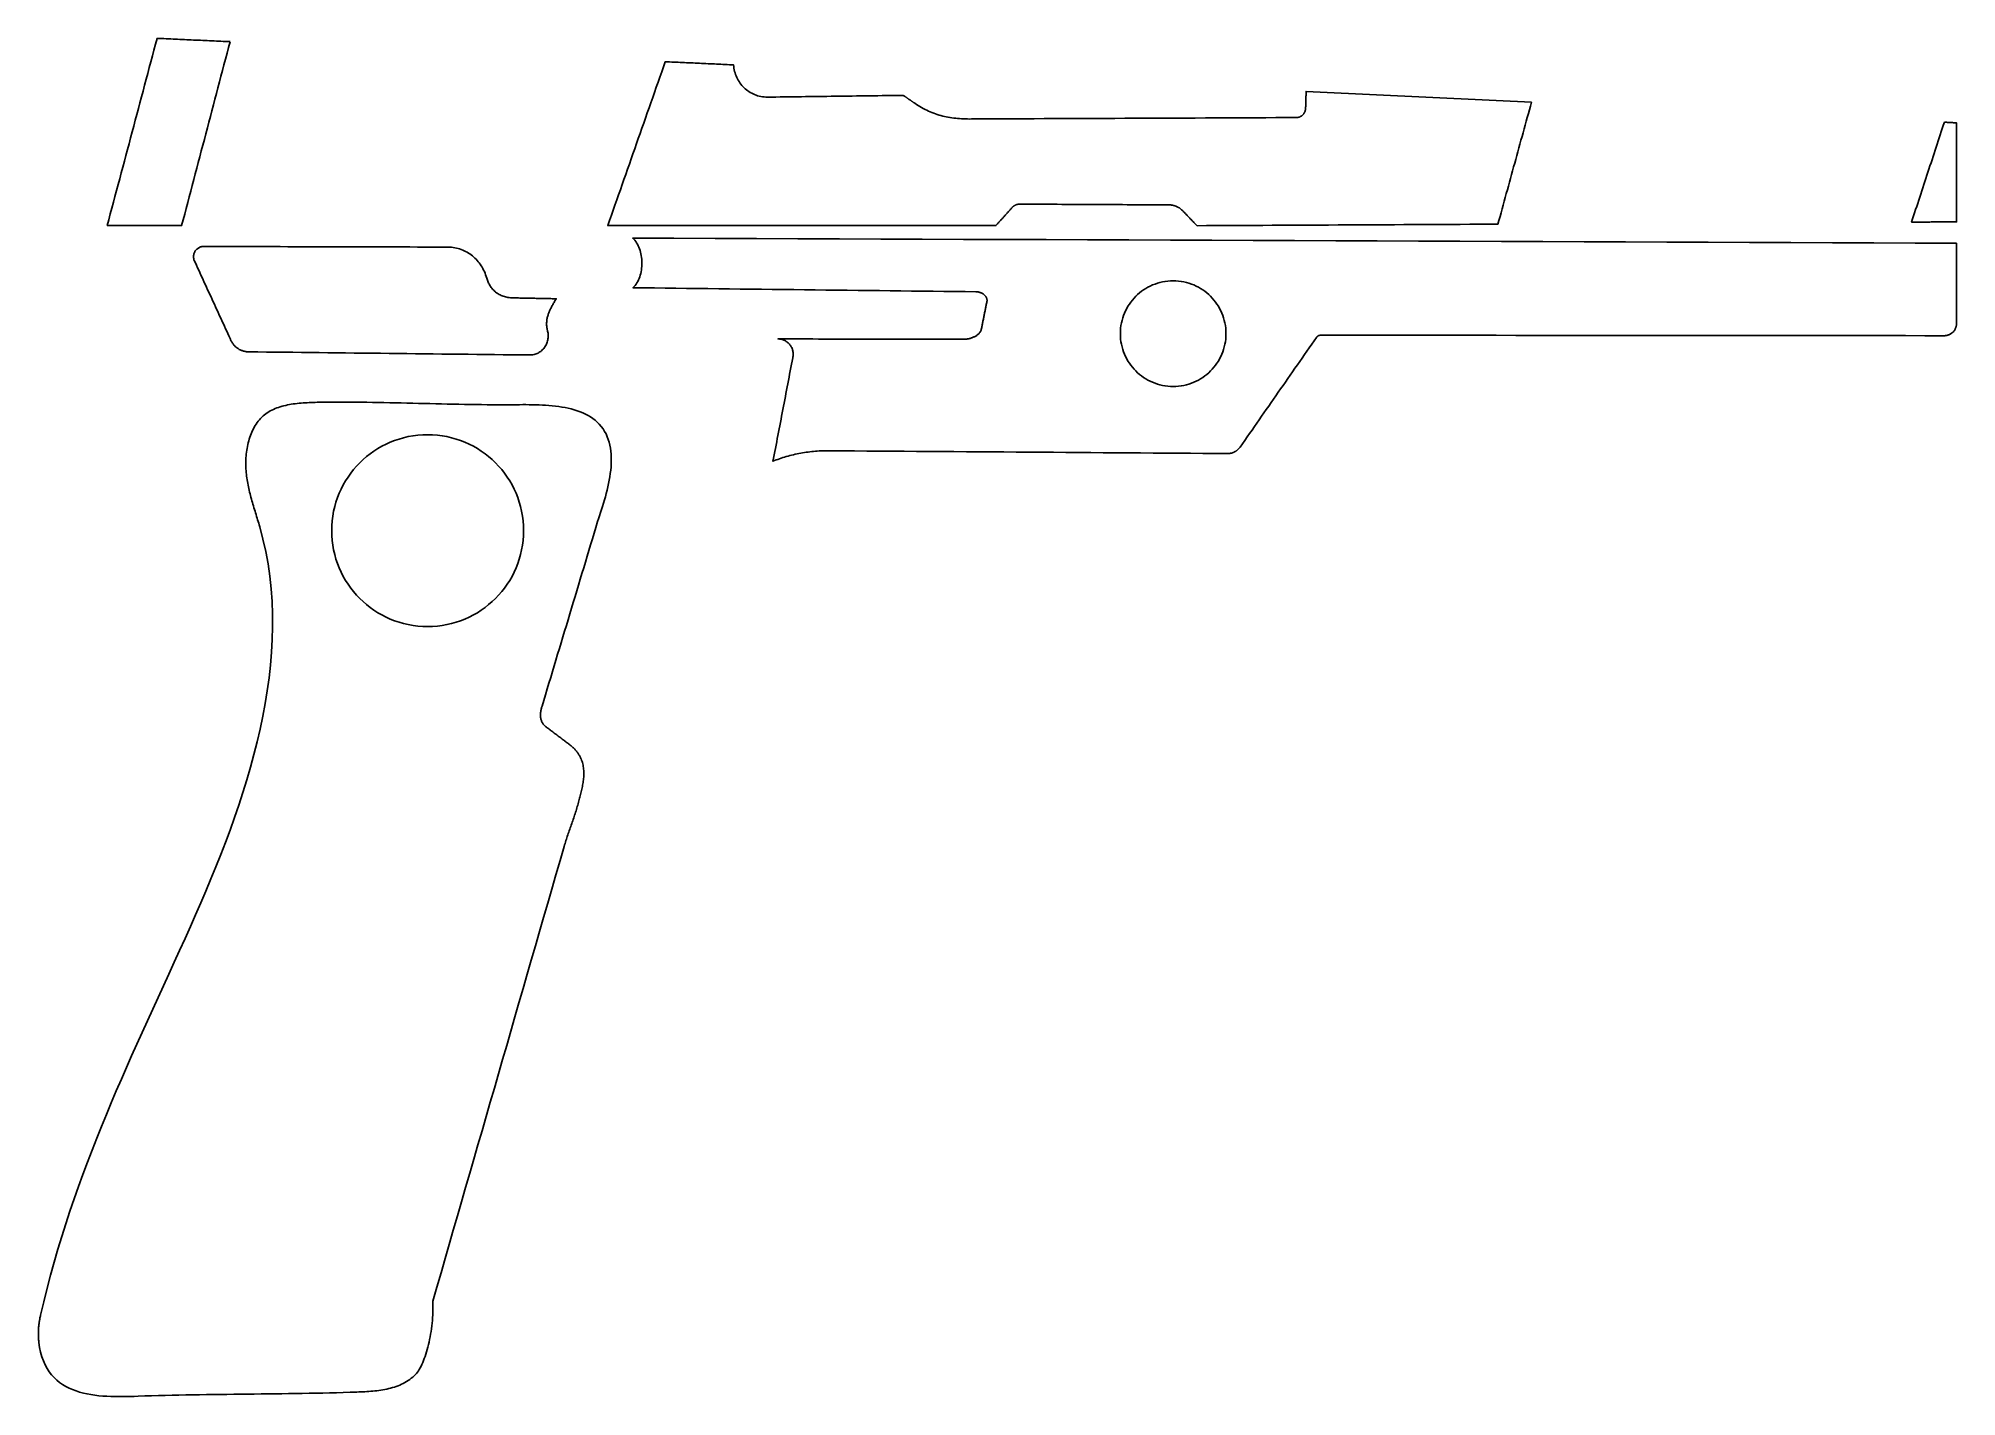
# Model space of a CAD drawing. Header units: metres. Extents: x 168 to 291, y -144 to -57.
import ezdxf

# ---------------------------------------------------------------- set-up
doc = ezdxf.new("R2010")
doc.units = ezdxf.units.M

msp = doc.modelspace()

# ---------------------------------------------------------------- linework, layer by layer
for points in [[(179.856638, -57.388252), (179.710334, -57.381648), (179.56403, -57.375044), (179.417726, -57.36844), (179.271422, -57.361836), (179.125118, -57.355232), (178.978814, -57.348628), (178.83251, -57.342024), (178.686206, -57.33542), (178.539902, -57.328816), (178.393598, -57.322212), (178.247294, -57.315608), (178.10099, -57.309004), (177.954686, -57.3024), (177.808382, -57.295796), (177.662078, -57.289192), (177.515774, -57.282588), (177.36947, -57.275984), (177.223166, -57.26938), (177.076862, -57.262776), (176.930558, -57.256172), (176.784254, -57.249568), (176.63795, -57.242964), (176.491646, -57.23636), (176.345342, -57.229756), (176.199038, -57.223152), (176.052734, -57.216548), (175.90643, -57.209944), (175.760126, -57.20334), (175.613822, -57.196736), (175.467518, -57.190132), (175.321214, -57.183528), (175.17491, -57.176924), (175.074834, -57.55259), (174.974758, -57.928256), (174.874682, -58.303922), (174.774606, -58.679588), (174.67453, -59.055254), (174.574454, -59.43092), (174.474378, -59.806586), (174.374302, -60.182252), (174.274226, -60.557918), (174.17415, -60.933584), (174.074074, -61.30925), (173.973998, -61.684916), (173.873922, -62.060582), (173.773846, -62.436248), (173.67377, -62.811914), (173.573694, -63.18758), (173.473618, -63.563246), (173.373542, -63.938912), (173.273466, -64.314578), (173.17339, -64.690244), (173.073314, -65.06591), (172.973238, -65.441576), (172.873162, -65.817242), (172.773086, -66.192908), (172.67301, -66.568574), (172.572934, -66.94424), (172.472858, -67.319906), (172.372782, -67.695572), (172.272706, -68.071238), (172.17263, -68.446904), (172.072554, -68.82257), (171.972478, -69.198236), (172.12183, -69.198236), (172.271182, -69.198236), (172.420534, -69.198236), (172.569886, -69.198236), (172.719238, -69.198236), (172.86859, -69.198236), (173.017942, -69.198236), (173.167294, -69.198236), (173.316646, -69.198236), (173.465998, -69.198236), (173.61535, -69.198236), (173.764702, -69.198236), (173.914054, -69.198236), (174.063406, -69.198236), (174.212758, -69.198236), (174.36211, -69.198236), (174.511462, -69.198236), (174.660814, -69.198236), (174.810166, -69.198236), (174.959518, -69.198236), (175.10887, -69.198236), (175.258222, -69.198236), (175.407574, -69.198236), (175.556926, -69.198236), (175.706278, -69.198236), (175.85563, -69.198236), (176.004982, -69.198236), (176.154334, -69.198236), (176.303686, -69.198236), (176.453038, -69.198236), (176.60239, -69.198236), (176.751742, -69.198236), (176.84877, -68.829428), (176.945798, -68.46062), (177.042826, -68.091812), (177.139854, -67.723004), (177.236882, -67.354196), (177.33391, -66.985388), (177.430938, -66.61658), (177.527966, -66.247772), (177.624994, -65.878964), (177.722022, -65.510156), (177.81905, -65.141348), (177.916078, -64.77254), (178.013106, -64.403732), (178.110134, -64.034924), (178.207162, -63.666116), (178.30419, -63.297308), (178.401218, -62.9285), (178.498246, -62.559692), (178.595274, -62.190884), (178.692302, -61.822076), (178.78933, -61.453268), (178.886358, -61.08446), (178.983386, -60.715652), (179.080414, -60.346844), (179.177442, -59.978036), (179.27447, -59.609228), (179.371498, -59.24042), (179.468526, -58.871612), (179.565554, -58.502804), (179.662582, -58.133996), (179.75961, -57.765188), (179.856638, -57.39638)], [(263.375902, -61.2775), (262.924036, -61.255656), (262.47217, -61.233812), (262.020304, -61.211968), (261.568438, -61.190124), (261.116572, -61.16828), (260.664706, -61.146436), (260.21284, -61.124592), (259.760974, -61.102748), (259.309108, -61.080904), (258.857242, -61.05906), (258.405376, -61.037216), (257.95351, -61.015372), (257.501644, -60.993528), (257.049778, -60.971684), (256.597912, -60.94984), (256.146046, -60.927996), (255.69418, -60.906152), (255.242314, -60.884308), (254.790448, -60.862464), (254.338582, -60.84062), (253.886716, -60.818776), (253.43485, -60.796932), (252.982984, -60.775088), (252.531118, -60.753244), (252.079252, -60.7314), (251.627386, -60.709556), (251.17552, -60.687712), (250.723654, -60.665868), (250.271788, -60.644024), (249.819922, -60.62218), (249.368056, -60.600336), (248.91619, -60.578492), (248.915174, -60.61202), (248.914158, -60.645548), (248.913142, -60.679076), (248.912126, -60.712604), (248.91111, -60.746132), (248.910094, -60.77966), (248.909078, -60.813188), (248.908062, -60.846716), (248.907046, -60.880244), (248.90603, -60.913772), (248.905014, -60.9473), (248.903998, -60.980828), (248.902982, -61.014356), (248.901966, -61.047884), (248.90095, -61.081412), (248.899934, -61.11494), (248.898918, -61.148468), (248.897902, -61.181996), (248.896886, -61.215524), (248.89587, -61.249052), (248.894854, -61.28258), (248.893838, -61.316108), (248.892822, -61.349636), (248.891806, -61.383164), (248.89079, -61.416692), (248.889774, -61.45022), (248.888758, -61.483748), (248.887742, -61.517276), (248.886726, -61.550804), (248.88571, -61.584332), (248.884694, -61.61786), (248.883678, -61.651388), (248.882916, -61.682884), (248.88063, -61.713872), (248.87682, -61.744352), (248.871486, -61.774578), (248.864628, -61.804042), (248.8565, -61.832998), (248.846848, -61.861446), (248.835926, -61.889132), (248.823734, -61.91631), (248.810272, -61.942726), (248.79554, -61.96838), (248.779538, -61.993272), (248.76252, -62.017148), (248.744486, -62.040262), (248.725182, -62.06236), (248.704862, -62.083696), (248.683526, -62.104016), (248.661428, -62.12332), (248.638314, -62.141354), (248.614438, -62.158372), (248.589546, -62.174374), (248.563892, -62.189106), (248.537476, -62.202568), (248.510298, -62.21476), (248.482612, -62.225682), (248.454164, -62.235334), (248.425208, -62.243462), (248.395744, -62.25032), (248.365518, -62.255654), (248.335038, -62.259464), (248.30405, -62.26175), (248.272554, -62.262512), (247.62587, -62.265306), (246.979186, -62.2681), (246.332502, -62.270894), (245.685818, -62.273688), (245.039134, -62.276482), (244.39245, -62.279276), (243.745766, -62.28207), (243.099082, -62.284864), (242.452398, -62.287658), (241.805714, -62.290452), (241.15903, -62.293246), (240.512346, -62.29604), (239.865662, -62.298834), (239.218978, -62.301628), (238.572294, -62.304422), (237.92561, -62.307216), (237.278926, -62.31001), (236.632242, -62.312804), (235.985558, -62.315598), (235.338874, -62.318392), (234.69219, -62.321186), (234.045506, -62.32398), (233.398822, -62.326774), (232.752138, -62.329568), (232.105454, -62.332362), (231.45877, -62.335156), (230.812086, -62.33795), (230.165402, -62.340744), (229.518718, -62.343538), (228.872034, -62.346332), (228.22535, -62.349126), (227.578666, -62.35192), (227.445062, -62.353952), (227.312982, -62.35446), (227.182426, -62.353444), (227.05314, -62.35065), (226.925124, -62.346078), (226.798378, -62.339728), (226.672902, -62.3316), (226.548696, -62.32144), (226.425506, -62.309248), (226.303332, -62.295024), (226.182174, -62.278768), (226.062032, -62.260226), (225.942906, -62.239652), (225.824542, -62.216792), (225.707194, -62.191392), (225.590608, -62.163706), (225.474784, -62.13348), (225.359722, -62.100714), (225.245168, -62.065408), (225.131122, -62.027308), (225.017838, -61.986668), (224.905062, -61.943234), (224.79254, -61.896752), (224.680526, -61.847476), (224.568766, -61.795152), (224.457514, -61.73978), (224.346516, -61.68136), (224.235772, -61.619892), (224.125028, -61.555122), (224.014538, -61.48705), (223.904048, -61.415676), (223.793558, -61.341), (223.770698, -61.325252), (223.747838, -61.309504), (223.724978, -61.293756), (223.702118, -61.278008), (223.679258, -61.26226), (223.656398, -61.246512), (223.633538, -61.230764), (223.610678, -61.215016), (223.587818, -61.199268), (223.564958, -61.18352), (223.542098, -61.167772), (223.519238, -61.152024), (223.496378, -61.136276), (223.473518, -61.120528), (223.450658, -61.10478), (223.427798, -61.089032), (223.404938, -61.073284), (223.382078, -61.057536), (223.359218, -61.041788), (223.336358, -61.02604), (223.313498, -61.010292), (223.290638, -60.994544), (223.267778, -60.978796), (223.244918, -60.963048), (223.222058, -60.9473), (223.199198, -60.931552), (223.176338, -60.915804), (223.153478, -60.900056), (223.130618, -60.884308), (223.107758, -60.86856), (223.084898, -60.852812), (223.062038, -60.837064), (222.789496, -60.84062), (222.516954, -60.844176), (222.244412, -60.847732), (221.97187, -60.851288), (221.699328, -60.854844), (221.426786, -60.8584), (221.154244, -60.861956), (220.881702, -60.865512), (220.60916, -60.869068), (220.336618, -60.872624), (220.064076, -60.87618), (219.791534, -60.879736), (219.518992, -60.883292), (219.24645, -60.886848), (218.973908, -60.890404), (218.701366, -60.89396), (218.428824, -60.897516), (218.156282, -60.901072), (217.88374, -60.904628), (217.611198, -60.908184), (217.338656, -60.91174), (217.066114, -60.915296), (216.793572, -60.918852), (216.52103, -60.922408), (216.248488, -60.925964), (215.975946, -60.92952), (215.703404, -60.933076), (215.430862, -60.936632), (215.15832, -60.940188), (214.885778, -60.943744), (214.613236, -60.9473), (214.340694, -60.950856), (214.23249, -60.948062), (214.12581, -60.940188), (214.020654, -60.92698), (213.917022, -60.908946), (213.815168, -60.885832), (213.715092, -60.858146), (213.617048, -60.825634), (213.521036, -60.78855), (213.42731, -60.747148), (213.33587, -60.701428), (213.24697, -60.651644), (213.16061, -60.597796), (213.077044, -60.540138), (212.996272, -60.47867), (212.918548, -60.413646), (212.843872, -60.345066), (212.772498, -60.273184), (212.704426, -60.198), (212.63991, -60.119768), (212.57895, -60.038742), (212.5218, -59.954668), (212.46846, -59.868054), (212.419184, -59.778646), (212.373972, -59.686952), (212.333078, -59.592718), (212.296502, -59.496452), (212.264498, -59.398154), (212.237066, -59.297824), (212.21446, -59.195716), (212.19668, -59.09183), (212.18398, -58.98642), (212.176614, -58.879486), (212.039454, -58.873136), (211.902294, -58.866786), (211.765134, -58.860436), (211.627974, -58.854086), (211.490814, -58.847736), (211.353654, -58.841386), (211.216494, -58.835036), (211.079334, -58.828686), (210.942174, -58.822336), (210.805014, -58.815986), (210.667854, -58.809636), (210.530694, -58.803286), (210.393534, -58.796936), (210.256374, -58.790586), (210.119214, -58.784236), (209.982054, -58.777886), (209.844894, -58.771536), (209.707734, -58.765186), (209.570574, -58.758836), (209.433414, -58.752486), (209.296254, -58.746136), (209.159094, -58.739786), (209.021934, -58.733436), (208.884774, -58.727086), (208.747614, -58.720736), (208.610454, -58.714386), (208.473294, -58.708036), (208.336134, -58.701686), (208.198974, -58.695336), (208.061814, -58.688986), (207.924654, -58.682636), (207.787494, -58.676286), (207.672178, -59.004962), (207.556862, -59.333638), (207.441546, -59.662314), (207.32623, -59.99099), (207.211168, -60.319666), (207.095852, -60.648342), (206.980536, -60.977018), (206.86522, -61.305694), (206.749904, -61.63437), (206.634842, -61.963046), (206.519526, -62.291722), (206.40421, -62.620398), (206.288894, -62.949074), (206.173578, -63.27775), (206.058516, -63.606426), (205.9432, -63.935102), (205.827884, -64.263778), (205.712568, -64.592454), (205.597252, -64.92113), (205.48219, -65.249806), (205.366874, -65.578482), (205.251558, -65.907158), (205.136242, -66.235834), (205.020926, -66.56451), (204.905864, -66.893186), (204.790548, -67.221862), (204.675232, -67.550538), (204.559916, -67.879214), (204.4446, -68.20789), (204.329284, -68.536566), (204.214222, -68.865242), (204.098906, -69.193918), (204.877416, -69.193918), (205.655926, -69.193918), (206.434436, -69.193918), (207.212946, -69.193918), (207.991456, -69.193918), (208.769966, -69.193918), (209.548476, -69.193918), (210.326986, -69.193918), (211.105496, -69.193918), (211.884006, -69.193918), (212.662516, -69.193918), (213.441026, -69.193918), (214.219536, -69.193918), (214.998046, -69.193918), (215.776556, -69.193918), (216.555066, -69.193918), (217.333576, -69.193918), (218.112086, -69.193918), (218.890596, -69.193918), (219.669106, -69.193918), (220.447616, -69.193918), (221.226126, -69.193918), (222.004636, -69.193918), (222.783146, -69.193918), (223.561656, -69.193918), (224.340166, -69.193918), (225.118676, -69.193918), (225.897186, -69.193918), (226.675696, -69.193918), (227.454206, -69.193918), (228.232716, -69.193918), (229.011226, -69.193918), (229.043484, -69.15785), (229.075742, -69.121782), (229.108, -69.085714), (229.140258, -69.049646), (229.172516, -69.013578), (229.204774, -68.97751), (229.237032, -68.941442), (229.26929, -68.905374), (229.301548, -68.869306), (229.333806, -68.833238), (229.366064, -68.79717), (229.398322, -68.761102), (229.43058, -68.725034), (229.462838, -68.688966), (229.495096, -68.652898), (229.527354, -68.61683), (229.559612, -68.580762), (229.59187, -68.544694), (229.624128, -68.508626), (229.656386, -68.472558), (229.688644, -68.43649), (229.720902, -68.400422), (229.75316, -68.364354), (229.785418, -68.328286), (229.817676, -68.292218), (229.849934, -68.25615), (229.882192, -68.220082), (229.91445, -68.184014), (229.946708, -68.147946), (229.978966, -68.111878), (230.011224, -68.07581), (230.043482, -68.039742), (230.05542, -68.026788), (230.067612, -68.014088), (230.080312, -68.001642), (230.093266, -67.989704), (230.106474, -67.97802), (230.119936, -67.966844), (230.133652, -67.955922), (230.147622, -67.945508), (230.161846, -67.935348), (230.176324, -67.925696), (230.191056, -67.916298), (230.206042, -67.907408), (230.221282, -67.899026), (230.236522, -67.890898), (230.252016, -67.883278), (230.267764, -67.875912), (230.283766, -67.869054), (230.299768, -67.862704), (230.316024, -67.856608), (230.332534, -67.85102), (230.349044, -67.84594), (230.365808, -67.841114), (230.382572, -67.836796), (230.39959, -67.832986), (230.416608, -67.829684), (230.43388, -67.826636), (230.451152, -67.824096), (230.468678, -67.822064), (230.486204, -67.82054), (230.50373, -67.819524), (230.52151, -67.819016), (230.53929, -67.818762), (230.838502, -67.820286), (231.137714, -67.82181), (231.436926, -67.823334), (231.736138, -67.824858), (232.03535, -67.826382), (232.334562, -67.827906), (232.633774, -67.82943), (232.932986, -67.830954), (233.232198, -67.832478), (233.53141, -67.834002), (233.830622, -67.835526), (234.129834, -67.83705), (234.429046, -67.838574), (234.728258, -67.840098), (235.02747, -67.841622), (235.326682, -67.843146), (235.625894, -67.84467), (235.925106, -67.846194), (236.224318, -67.847718), (236.52353, -67.849242), (236.822742, -67.850766), (237.121954, -67.85229), (237.421166, -67.853814), (237.720378, -67.855338), (238.01959, -67.856862), (238.318802, -67.858386), (238.618014, -67.85991), (238.917226, -67.861434), (239.216438, -67.862958), (239.51565, -67.864482), (239.814862, -67.866006), (240.114074, -67.86753), (240.145316, -67.868038), (240.176304, -67.869308), (240.207292, -67.87134), (240.238026, -67.874134), (240.26876, -67.87769), (240.29924, -67.882008), (240.329466, -67.887088), (240.359692, -67.89293), (240.389664, -67.899534), (240.419382, -67.9069), (240.448846, -67.915028), (240.478056, -67.923918), (240.507012, -67.93357), (240.535714, -67.94373), (240.564162, -67.954652), (240.592356, -67.966336), (240.620296, -67.978782), (240.647982, -67.991736), (240.67516, -68.005452), (240.702084, -68.01993), (240.728754, -68.034916), (240.754916, -68.050664), (240.780824, -68.067174), (240.806224, -68.084192), (240.83137, -68.101972), (240.856008, -68.12026), (240.880138, -68.13931), (240.904014, -68.158868), (240.927382, -68.179188), (240.950242, -68.200016), (240.972594, -68.221606), (240.994438, -68.243704), (241.02314, -68.273676), (241.051842, -68.303648), (241.080544, -68.33362), (241.109246, -68.363338), (241.137948, -68.39331), (241.16665, -68.423282), (241.195352, -68.453254), (241.224054, -68.483226), (241.252756, -68.513198), (241.281458, -68.542916), (241.31016, -68.572888), (241.338862, -68.60286), (241.367564, -68.632832), (241.396266, -68.662804), (241.424968, -68.692776), (241.45367, -68.722494), (241.482372, -68.752466), (241.511074, -68.782438), (241.539776, -68.81241), (241.568478, -68.842382), (241.59718, -68.872354), (241.625882, -68.902072), (241.654584, -68.932044), (241.683286, -68.962016), (241.711988, -68.991988), (241.74069, -69.02196), (241.769392, -69.051932), (241.798094, -69.08165), (241.826796, -69.111622), (241.855498, -69.141594), (241.8842, -69.171566), (241.912902, -69.201538), (242.516406, -69.19849), (243.11991, -69.195442), (243.723414, -69.192394), (244.326918, -69.189346), (244.930422, -69.186298), (245.533926, -69.18325), (246.13743, -69.180202), (246.740934, -69.177154), (247.344438, -69.174106), (247.947942, -69.171058), (248.551446, -69.16801), (249.15495, -69.164962), (249.758454, -69.161914), (250.361958, -69.158866), (250.965462, -69.155818), (251.568966, -69.15277), (252.17247, -69.149722), (252.775974, -69.146674), (253.379478, -69.143626), (253.982982, -69.140578), (254.586486, -69.13753), (255.18999, -69.134482), (255.793494, -69.131434), (256.396998, -69.128386), (257.000502, -69.125338), (257.604006, -69.12229), (258.20751, -69.119242), (258.811014, -69.116194), (259.414518, -69.113146), (260.018022, -69.110098), (260.621526, -69.10705), (261.22503, -69.104002), (261.29234, -68.8594), (261.35965, -68.614798), (261.42696, -68.370196), (261.49427, -68.125594), (261.56158, -67.880992), (261.62889, -67.63639), (261.6962, -67.391788), (261.76351, -67.147186), (261.83082, -66.902584), (261.89813, -66.657982), (261.96544, -66.41338), (262.03275, -66.168778), (262.10006, -65.924176), (262.16737, -65.679574), (262.23468, -65.434972), (262.30199, -65.19037), (262.3693, -64.945768), (262.43661, -64.701166), (262.50392, -64.456564), (262.57123, -64.211962), (262.63854, -63.96736), (262.70585, -63.722758), (262.77316, -63.478156), (262.84047, -63.233554), (262.90778, -62.988952), (262.97509, -62.74435), (263.0424, -62.499748), (263.10971, -62.255146), (263.17702, -62.010544), (263.24433, -61.765942), (263.31164, -61.52134), (263.37895, -61.276738)], [(289.875214, -62.5602), (289.809428, -62.760606), (289.743642, -62.961012), (289.677856, -63.161418), (289.61207, -63.361824), (289.546284, -63.56223), (289.480498, -63.762636), (289.414712, -63.963042), (289.348926, -64.163448), (289.28314, -64.363854), (289.217354, -64.56426), (289.151568, -64.764666), (289.085782, -64.965072), (289.019996, -65.165478), (288.95421, -65.365884), (288.888424, -65.56629), (288.822638, -65.766696), (288.756852, -65.967102), (288.691066, -66.167508), (288.62528, -66.367914), (288.559494, -66.56832), (288.493708, -66.768726), (288.427922, -66.969132), (288.362136, -67.169538), (288.29635, -67.369944), (288.230564, -67.57035), (288.164778, -67.770756), (288.098992, -67.971162), (288.033206, -68.171568), (287.96742, -68.371974), (287.901634, -68.57238), (287.835848, -68.772786), (287.770062, -68.973192), (287.860486, -68.972684), (287.95091, -68.972176), (288.041334, -68.971668), (288.131758, -68.97116), (288.222182, -68.970652), (288.312606, -68.970144), (288.40303, -68.969636), (288.493454, -68.969128), (288.583878, -68.96862), (288.674302, -68.968112), (288.764726, -68.967604), (288.85515, -68.967096), (288.945574, -68.966588), (289.035998, -68.96608), (289.126422, -68.965572), (289.216846, -68.965064), (289.30727, -68.964556), (289.397694, -68.964048), (289.488118, -68.96354), (289.578542, -68.963032), (289.668966, -68.962524), (289.75939, -68.962016), (289.849814, -68.961508), (289.940238, -68.961), (290.030662, -68.960492), (290.121086, -68.959984), (290.21151, -68.959476), (290.301934, -68.958968), (290.392358, -68.95846), (290.482782, -68.957952), (290.573206, -68.957444), (290.66363, -68.956936), (290.66363, -68.758308), (290.66363, -68.55968), (290.66363, -68.361052), (290.66363, -68.162424), (290.66363, -67.963796), (290.66363, -67.765168), (290.66363, -67.56654), (290.66363, -67.367912), (290.66363, -67.169284), (290.66363, -66.970656), (290.66363, -66.772028), (290.66363, -66.5734), (290.66363, -66.374772), (290.66363, -66.176144), (290.66363, -65.977516), (290.66363, -65.778888), (290.66363, -65.58026), (290.66363, -65.381632), (290.66363, -65.183004), (290.66363, -64.984376), (290.66363, -64.785748), (290.66363, -64.58712), (290.66363, -64.388492), (290.66363, -64.189864), (290.66363, -63.991236), (290.66363, -63.792608), (290.66363, -63.59398), (290.66363, -63.395352), (290.66363, -63.196724), (290.66363, -62.998096), (290.66363, -62.799468), (290.66363, -62.60084), (290.638992, -62.59957), (290.614608, -62.5983), (290.58997, -62.59703), (290.565586, -62.59576), (290.540948, -62.59449), (290.516564, -62.59322), (290.491926, -62.59195), (290.467288, -62.59068), (290.442904, -62.58941), (290.418266, -62.58814), (290.393882, -62.58687), (290.369244, -62.5856), (290.344606, -62.58433), (290.320222, -62.58306), (290.295584, -62.58179), (290.2712, -62.58052), (290.246562, -62.57925), (290.221924, -62.57798), (290.19754, -62.57671), (290.172902, -62.57544), (290.148518, -62.57417), (290.12388, -62.5729), (290.099242, -62.57163), (290.074858, -62.57036), (290.05022, -62.56909), (290.025836, -62.56782), (290.001198, -62.56655), (289.97656, -62.56528), (289.952176, -62.56401), (289.927538, -62.56274), (289.903154, -62.56147), (289.878516, -62.5602)], [(205.689708, -69.992748), (205.761844, -70.061836), (205.829408, -70.136766), (205.892146, -70.21703), (205.950312, -70.302628), (206.003906, -70.392798), (206.052928, -70.487286), (206.097378, -70.585838), (206.137256, -70.687946), (206.172562, -70.793102), (206.203296, -70.901052), (206.229458, -71.011542), (206.251048, -71.12381), (206.268066, -71.237856), (206.280512, -71.352918), (206.288132, -71.468996), (206.29118, -71.585328), (206.289656, -71.70166), (206.28356, -71.817738), (206.272892, -71.933054), (206.257652, -72.047354), (206.23784, -72.16013), (206.213456, -72.270874), (206.184246, -72.379332), (206.150464, -72.484996), (206.11211, -72.587612), (206.069184, -72.686672), (206.021686, -72.781922), (205.969616, -72.872854), (205.912974, -72.959214), (205.851506, -73.040494), (205.785466, -73.116186), (205.714854, -73.186036), (206.402686, -73.194164), (207.090518, -73.202292), (207.77835, -73.21042), (208.466182, -73.218548), (209.154014, -73.226676), (209.841846, -73.234804), (210.529678, -73.242932), (211.21751, -73.25106), (211.905342, -73.259188), (212.593174, -73.267316), (213.281006, -73.275444), (213.968838, -73.283572), (214.65667, -73.2917), (215.344502, -73.299828), (216.032334, -73.307956), (216.720166, -73.316084), (217.407998, -73.324212), (218.09583, -73.33234), (218.783662, -73.340468), (219.471494, -73.348596), (220.159326, -73.356724), (220.847158, -73.364852), (221.53499, -73.37298), (222.222822, -73.381108), (222.910654, -73.389236), (223.598486, -73.397364), (224.286318, -73.405492), (224.97415, -73.41362), (225.661982, -73.421748), (226.349814, -73.429876), (227.037646, -73.438004), (227.725478, -73.446132), (227.762054, -73.446894), (227.798122, -73.44918), (227.833682, -73.452736), (227.868734, -73.457816), (227.903278, -73.464166), (227.93706, -73.47204), (227.970334, -73.481184), (228.002846, -73.491598), (228.034596, -73.503028), (228.06533, -73.515728), (228.095302, -73.529698), (228.124258, -73.544684), (228.152198, -73.560686), (228.179122, -73.577704), (228.20503, -73.595738), (228.229922, -73.614788), (228.253544, -73.634854), (228.27615, -73.655682), (228.297486, -73.677272), (228.317552, -73.699878), (228.336094, -73.723246), (228.353366, -73.747376), (228.369114, -73.772014), (228.383592, -73.797414), (228.396546, -73.823576), (228.407722, -73.850246), (228.417374, -73.877424), (228.425502, -73.90511), (228.431852, -73.933304), (228.436424, -73.962006), (228.439218, -73.990962), (228.440234, -74.020426), (228.428296, -74.079862), (228.416358, -74.139298), (228.40442, -74.198734), (228.392482, -74.25817), (228.380544, -74.317606), (228.368606, -74.377042), (228.356668, -74.436478), (228.34473, -74.495914), (228.332792, -74.55535), (228.320854, -74.614786), (228.308916, -74.674222), (228.296978, -74.733658), (228.28504, -74.793094), (228.273102, -74.85253), (228.261164, -74.911966), (228.249226, -74.971402), (228.237288, -75.030838), (228.22535, -75.090274), (228.213412, -75.14971), (228.201474, -75.209146), (228.189536, -75.268582), (228.177598, -75.328018), (228.16566, -75.387454), (228.153722, -75.44689), (228.141784, -75.506326), (228.129846, -75.565762), (228.117908, -75.625198), (228.10597, -75.684634), (228.094032, -75.74407), (228.082094, -75.803506), (228.070156, -75.862942), (228.058218, -75.922378), (228.043486, -75.956414), (228.026214, -75.989434), (228.006656, -76.021438), (227.985066, -76.052426), (227.96119, -76.082652), (227.935536, -76.111862), (227.90785, -76.140056), (227.878386, -76.167234), (227.847398, -76.193396), (227.814886, -76.218542), (227.781104, -76.242672), (227.745798, -76.265786), (227.709476, -76.287884), (227.672138, -76.308966), (227.633784, -76.328778), (227.594668, -76.347574), (227.55479, -76.365354), (227.51415, -76.382118), (227.473002, -76.397612), (227.4316, -76.41209), (227.389944, -76.425552), (227.348034, -76.437744), (227.306124, -76.44892), (227.264214, -76.458826), (227.222558, -76.467716), (227.181156, -76.475336), (227.140008, -76.48194), (227.099368, -76.487274), (227.05949, -76.491338), (227.020374, -76.494386), (226.98202, -76.496164), (226.944682, -76.496672), (226.57181, -76.49591), (226.198938, -76.495148), (225.826066, -76.494386), (225.453194, -76.493624), (225.080322, -76.492862), (224.70745, -76.4921), (224.334578, -76.491338), (223.961706, -76.490576), (223.588834, -76.489814), (223.215962, -76.489052), (222.84309, -76.48829), (222.470218, -76.487528), (222.097346, -76.486766), (221.724474, -76.486004), (221.351602, -76.485242), (220.97873, -76.48448), (220.605858, -76.483718), (220.232986, -76.482956), (219.860114, -76.482194), (219.487242, -76.481432), (219.11437, -76.48067), (218.741498, -76.479908), (218.368626, -76.479146), (217.995754, -76.478384), (217.622882, -76.477622), (217.25001, -76.47686), (216.877138, -76.476098), (216.504266, -76.475336), (216.131394, -76.474574), (215.758522, -76.473812), (215.38565, -76.47305), (215.012778, -76.472288), (215.07196, -76.473812), (215.130126, -76.478638), (215.187276, -76.486766), (215.243156, -76.498196), (215.297766, -76.512674), (215.350852, -76.5302), (215.402414, -76.55052), (215.452452, -76.573634), (215.500966, -76.599542), (215.547702, -76.62799), (215.59266, -76.658724), (215.635586, -76.691998), (215.676734, -76.727558), (215.715596, -76.76515), (215.752426, -76.804774), (215.78697, -76.84643), (215.819228, -76.889864), (215.8492, -76.934822), (215.876632, -76.981558), (215.901524, -77.029818), (215.923622, -77.079348), (215.94318, -77.130148), (215.959944, -77.182218), (215.97366, -77.235304), (215.984328, -77.289406), (215.991948, -77.344524), (215.99652, -77.400404), (215.99779, -77.456792), (215.995758, -77.513688), (215.990424, -77.571092), (215.981534, -77.62875), (215.969088, -77.686662), (215.929464, -77.89418), (215.88984, -78.101698), (215.850216, -78.309216), (215.810592, -78.516734), (215.770968, -78.724252), (215.731344, -78.93177), (215.69172, -79.139288), (215.652096, -79.346806), (215.612472, -79.554324), (215.572848, -79.761842), (215.533224, -79.96936), (215.4936, -80.176878), (215.453976, -80.384396), (215.414352, -80.591914), (215.374728, -80.799432), (215.335104, -81.00695), (215.29548, -81.214468), (215.255856, -81.421986), (215.216232, -81.629504), (215.176608, -81.837022), (215.136984, -82.04454), (215.09736, -82.252058), (215.057736, -82.459576), (215.018112, -82.667094), (214.978488, -82.874612), (214.938864, -83.08213), (214.89924, -83.289648), (214.859616, -83.497166), (214.819992, -83.704684), (214.780368, -83.912202), (214.740744, -84.11972), (214.70112, -84.327238), (214.801704, -84.284058), (214.904066, -84.242402), (215.008206, -84.202016), (215.114124, -84.163154), (215.221566, -84.125562), (215.330532, -84.089494), (215.441022, -84.054696), (215.552782, -84.021422), (215.665558, -83.989418), (215.77935, -83.958938), (215.894158, -83.929982), (216.009728, -83.902296), (216.12606, -83.876134), (216.2429, -83.851242), (216.360248, -83.827874), (216.478104, -83.80603), (216.596214, -83.785456), (216.714578, -83.766406), (216.832942, -83.74888), (216.951306, -83.732624), (217.069416, -83.717892), (217.187272, -83.704684), (217.304874, -83.692746), (217.421968, -83.682332), (217.538554, -83.673442), (217.654378, -83.665822), (217.76944, -83.659726), (217.883486, -83.655154), (217.996516, -83.652106), (218.10853, -83.650328), (218.219274, -83.650074), (218.328748, -83.651344), (219.127324, -83.656932), (219.9259, -83.66252), (220.724476, -83.668108), (221.523052, -83.673696), (222.321628, -83.679284), (223.120204, -83.684872), (223.91878, -83.69046), (224.717356, -83.696048), (225.515932, -83.701636), (226.314508, -83.707224), (227.113084, -83.712812), (227.91166, -83.7184), (228.710236, -83.723988), (229.508812, -83.729576), (230.307388, -83.735164), (231.105964, -83.740752), (231.90454, -83.74634), (232.703116, -83.751928), (233.501692, -83.757516), (234.300268, -83.763104), (235.098844, -83.768692), (235.89742, -83.77428), (236.695996, -83.779868), (237.494572, -83.785456), (238.293148, -83.791044), (239.091724, -83.796632), (239.8903, -83.80222), (240.688876, -83.807808), (241.487452, -83.813396), (242.286028, -83.818984), (243.084604, -83.824572), (243.88318, -83.83016), (243.912644, -83.829652), (243.941854, -83.828382), (243.971064, -83.826096), (244.00002, -83.823048), (244.028976, -83.819238), (244.057678, -83.814412), (244.086126, -83.808824), (244.11432, -83.802474), (244.14226, -83.795362), (244.169946, -83.787234), (244.197378, -83.778344), (244.224556, -83.768692), (244.251226, -83.758278), (244.277642, -83.747102), (244.303804, -83.735164), (244.329458, -83.722464), (244.354858, -83.709002), (244.37975, -83.694778), (244.404388, -83.679792), (244.428518, -83.664044), (244.45214, -83.647788), (244.475254, -83.63077), (244.49786, -83.61299), (244.519958, -83.594448), (244.541548, -83.575398), (244.56263, -83.555586), (244.583204, -83.535012), (244.60327, -83.51393), (244.622828, -83.492086), (244.641624, -83.469734), (244.659912, -83.44662), (244.677438, -83.422998), (244.8306, -83.20278), (244.983762, -82.982562), (245.136924, -82.762344), (245.290086, -82.542126), (245.443248, -82.321908), (245.59641, -82.10169), (245.749572, -81.881472), (245.902734, -81.661254), (246.055896, -81.441036), (246.209058, -81.220818), (246.36222, -81.0006), (246.515382, -80.780382), (246.668544, -80.560164), (246.821706, -80.339946), (246.974868, -80.119728), (247.12803, -79.89951), (247.281192, -79.679292), (247.434354, -79.459074), (247.587516, -79.238856), (247.740678, -79.018638), (247.89384, -78.79842), (248.047002, -78.578202), (248.200164, -78.357984), (248.353326, -78.137766), (248.506488, -77.917548), (248.65965, -77.69733), (248.812812, -77.477112), (248.965974, -77.256894), (249.119136, -77.036676), (249.272298, -76.816458), (249.42546, -76.59624), (249.578622, -76.376022), (249.584718, -76.36764), (249.591068, -76.359512), (249.597672, -76.351638), (249.60453, -76.344018), (249.611642, -76.336652), (249.619008, -76.32954), (249.626374, -76.322682), (249.633994, -76.315824), (249.641868, -76.30922), (249.649996, -76.30287), (249.658124, -76.296774), (249.666506, -76.290932), (249.675142, -76.285344), (249.683778, -76.28001), (249.692668, -76.27493), (249.701558, -76.270104), (249.710702, -76.265532), (249.719846, -76.261214), (249.729244, -76.25715), (249.738642, -76.253594), (249.748294, -76.250292), (249.757946, -76.247244), (249.767598, -76.24445), (249.777504, -76.24191), (249.78741, -76.239624), (249.797316, -76.237592), (249.807476, -76.235814), (249.817636, -76.234544), (249.827796, -76.233528), (249.83821, -76.232766), (249.848624, -76.232258), (249.859038, -76.232004), (251.10948, -76.23302), (252.360176, -76.234036), (253.610618, -76.235052), (254.86106, -76.236068), (256.111502, -76.237084), (257.361944, -76.2381), (258.61264, -76.239116), (259.863082, -76.240132), (261.113524, -76.241148), (262.363966, -76.242164), (263.614408, -76.24318), (264.86485, -76.244196), (266.115292, -76.245212), (267.365988, -76.246228), (268.61643, -76.247244), (269.866872, -76.24826), (271.117314, -76.249276), (272.367756, -76.250292), (273.618198, -76.251308), (274.86864, -76.252324), (276.119082, -76.25334), (277.369524, -76.254356), (278.619966, -76.255372), (279.870662, -76.256388), (281.121104, -76.257404), (282.371546, -76.25842), (283.621988, -76.259436), (284.87243, -76.260452), (286.122872, -76.261468), (287.373314, -76.262484), (288.623756, -76.2635), (289.874198, -76.264516), (289.91433, -76.2635), (289.953954, -76.260452), (289.99307, -76.255626), (290.031424, -76.248768), (290.06927, -76.240132), (290.106354, -76.229718), (290.142676, -76.217526), (290.177982, -76.203556), (290.212526, -76.188062), (290.246054, -76.17079), (290.27882, -76.151994), (290.31057, -76.131674), (290.34105, -76.10983), (290.370514, -76.086716), (290.398708, -76.062332), (290.425886, -76.036424), (290.451794, -76.009246), (290.476178, -75.981052), (290.499292, -75.951588), (290.521136, -75.921108), (290.541456, -75.889358), (290.560252, -75.856592), (290.577524, -75.823064), (290.593272, -75.78852), (290.607242, -75.753214), (290.619434, -75.716892), (290.629848, -75.679808), (290.638484, -75.641962), (290.645342, -75.603608), (290.650422, -75.564492), (290.65347, -75.524868), (290.654486, -75.484736), (290.654486, -75.3237), (290.654486, -75.162918), (290.654486, -75.001882), (290.654486, -74.840846), (290.654486, -74.680064), (290.654486, -74.519028), (290.654486, -74.358246), (290.654486, -74.19721), (290.654486, -74.036428), (290.654486, -73.875392), (290.654486, -73.714356), (290.654486, -73.553574), (290.654486, -73.392538), (290.654486, -73.231756), (290.654486, -73.07072), (290.654486, -72.909684), (290.654486, -72.748902), (290.654486, -72.587866), (290.654486, -72.427084), (290.654486, -72.266048), (290.654486, -72.105266), (290.654486, -71.94423), (290.654486, -71.783194), (290.654486, -71.622412), (290.654486, -71.461376), (290.654486, -71.300594), (290.654486, -71.139558), (290.654486, -70.978522), (290.654486, -70.81774), (290.654486, -70.656704), (290.654486, -70.495922), (290.654486, -70.334886), (287.99917, -70.324218), (285.343854, -70.31355), (282.688538, -70.302882), (280.033222, -70.292214), (277.377906, -70.281546), (274.72259, -70.270878), (272.067274, -70.26021), (269.411958, -70.249542), (266.756642, -70.238874), (264.101326, -70.228206), (261.44601, -70.217538), (258.790694, -70.20687), (256.135378, -70.196202), (253.480062, -70.185534), (250.824746, -70.174866), (248.16943, -70.164198), (245.514114, -70.15353), (242.858798, -70.142862), (240.203482, -70.132194), (237.548166, -70.121526), (234.89285, -70.110858), (232.237534, -70.10019), (229.582218, -70.089522), (226.926902, -70.078854), (224.271586, -70.068186), (221.61627, -70.057518), (218.960954, -70.04685), (216.305638, -70.036182), (213.650322, -70.025514), (210.995006, -70.014846), (208.33969, -70.004178), (205.684374, -69.99351)], [(200.187052, -75.712574), (200.180448, -75.654916), (200.175876, -75.597766), (200.173336, -75.541124), (200.172828, -75.48499), (200.174098, -75.42911), (200.1774, -75.373738), (200.18248, -75.318874), (200.189084, -75.264264), (200.197466, -75.210162), (200.207372, -75.156314), (200.218802, -75.10272), (200.231756, -75.04938), (200.246234, -74.996548), (200.261982, -74.94397), (200.279, -74.891646), (200.297288, -74.839576), (200.316846, -74.78776), (200.33742, -74.735944), (200.359264, -74.684382), (200.38187, -74.633074), (200.405492, -74.581766), (200.429876, -74.530712), (200.455276, -74.479658), (200.481438, -74.428858), (200.508108, -74.378058), (200.53554, -74.327258), (200.56348, -74.276458), (200.591928, -74.225912), (200.620884, -74.175366), (200.650094, -74.12482), (200.679812, -74.074274), (200.709784, -74.023474), (200.712324, -74.01941), (200.714864, -74.015346), (200.717404, -74.011282), (200.719944, -74.007218), (200.722484, -74.003154), (200.725024, -73.99909), (200.727818, -73.995026), (200.730612, -73.990962), (200.733406, -73.986898), (200.7362, -73.982834), (200.738994, -73.97877), (200.741788, -73.974706), (200.744582, -73.970642), (200.747376, -73.966578), (200.75017, -73.962514), (200.752964, -73.95845), (200.755758, -73.954386), (200.758552, -73.950322), (200.761346, -73.946258), (200.76414, -73.942194), (200.766934, -73.93813), (200.769728, -73.934066), (200.772522, -73.930002), (200.775316, -73.925938), (200.77811, -73.921874), (200.780904, -73.91781), (200.783698, -73.913746), (200.786492, -73.909682), (200.789286, -73.905618), (200.79208, -73.901554), (200.794874, -73.89749), (200.797668, -73.893426), (200.711054, -73.891648), (200.62444, -73.88987), (200.537826, -73.888092), (200.451212, -73.886314), (200.364598, -73.884536), (200.277984, -73.882758), (200.19137, -73.88098), (200.104756, -73.879202), (200.018142, -73.877424), (199.931528, -73.875646), (199.844914, -73.873868), (199.7583, -73.87209), (199.671686, -73.870312), (199.585072, -73.868534), (199.498458, -73.866756), (199.411844, -73.864978), (199.32523, -73.8632), (199.238616, -73.861422), (199.152002, -73.859644), (199.065388, -73.857866), (198.978774, -73.856088), (198.89216, -73.85431), (198.805546, -73.852532), (198.718932, -73.850754), (198.632318, -73.848976), (198.545704, -73.847198), (198.45909, -73.84542), (198.372476, -73.843642), (198.285862, -73.841864), (198.199248, -73.840086), (198.112634, -73.838308), (198.02602, -73.83653), (197.939406, -73.834752), (197.854824, -73.829926), (197.772528, -73.821798), (197.692264, -73.810622), (197.614286, -73.796398), (197.53834, -73.779126), (197.46468, -73.75906), (197.393306, -73.7362), (197.323964, -73.710546), (197.256908, -73.682352), (197.191884, -73.651618), (197.129146, -73.618344), (197.06844, -73.582784), (197.01002, -73.544938), (196.953632, -73.504806), (196.89953, -73.462642), (196.84746, -73.418446), (196.797676, -73.372218), (196.750178, -73.324212), (196.704712, -73.274428), (196.661532, -73.222866), (196.620384, -73.16978), (196.581522, -73.11517), (196.544692, -73.059036), (196.510148, -73.001632), (196.477636, -72.942958), (196.44741, -72.883014), (196.41947, -72.822054), (196.393562, -72.759824), (196.36994, -72.696832), (196.34835, -72.632824), (196.329046, -72.568054), (196.296788, -72.461374), (196.260974, -72.356472), (196.22135, -72.253602), (196.17817, -72.152764), (196.131688, -72.054212), (196.08165, -71.957946), (196.02831, -71.863966), (195.971668, -71.772526), (195.911978, -71.683626), (195.84924, -71.59752), (195.783454, -71.513954), (195.71462, -71.433436), (195.642992, -71.355712), (195.56857, -71.28129), (195.491354, -71.209916), (195.411598, -71.141844), (195.329302, -71.077074), (195.244466, -71.01586), (195.157344, -70.958202), (195.067936, -70.9041), (194.976242, -70.853808), (194.882262, -70.807326), (194.78625, -70.764908), (194.688206, -70.726554), (194.588384, -70.692264), (194.48653, -70.662292), (194.382898, -70.636638), (194.277742, -70.615302), (194.170808, -70.598538), (194.06235, -70.5866), (193.952622, -70.579234), (193.84137, -70.576694), (193.351658, -70.575424), (192.861946, -70.574154), (192.372234, -70.572884), (191.882522, -70.571614), (191.39281, -70.570344), (190.903098, -70.569074), (190.413386, -70.567804), (189.923674, -70.566534), (189.433962, -70.565264), (188.94425, -70.563994), (188.454538, -70.562724), (187.964826, -70.561454), (187.475114, -70.560184), (186.985402, -70.558914), (186.49569, -70.557644), (186.005978, -70.556374), (185.516266, -70.555104), (185.026554, -70.553834), (184.536842, -70.552564), (184.04713, -70.551294), (183.557418, -70.550024), (183.067706, -70.548754), (182.577994, -70.547484), (182.088282, -70.546214), (181.59857, -70.544944), (181.108858, -70.543674), (180.619146, -70.542404), (180.129434, -70.541134), (179.639722, -70.539864), (179.15001, -70.538594), (178.660298, -70.537324), (178.170586, -70.536054), (178.12766, -70.537324), (178.085496, -70.541388), (178.044348, -70.547992), (178.004216, -70.556882), (177.965354, -70.568312), (177.927508, -70.582028), (177.890932, -70.597776), (177.855626, -70.615556), (177.82159, -70.635368), (177.789078, -70.657212), (177.75809, -70.680834), (177.728626, -70.706234), (177.700686, -70.733158), (177.674524, -70.761606), (177.649886, -70.791578), (177.627026, -70.82282), (177.606198, -70.855332), (177.587148, -70.889114), (177.57013, -70.923912), (177.555144, -70.959726), (177.54219, -70.996556), (177.531522, -71.034148), (177.52314, -71.072248), (177.517044, -71.11111), (177.513234, -71.15048), (177.51171, -71.190358), (177.512726, -71.23049), (177.516282, -71.270876), (177.522378, -71.311516), (177.531268, -71.352156), (177.542952, -71.392796), (177.55743, -71.433436), (177.629312, -71.5899), (177.701194, -71.746364), (177.773076, -71.902828), (177.844958, -72.059292), (177.91684, -72.215756), (177.988722, -72.37222), (178.060604, -72.528684), (178.132486, -72.685148), (178.204368, -72.841612), (178.27625, -72.998076), (178.348132, -73.15454), (178.420014, -73.311004), (178.491896, -73.467468), (178.563778, -73.623932), (178.63566, -73.780396), (178.707542, -73.93686), (178.779424, -74.093324), (178.851306, -74.249788), (178.923188, -74.406252), (178.99507, -74.562716), (179.066952, -74.71918), (179.138834, -74.875644), (179.210716, -75.032108), (179.282598, -75.188572), (179.35448, -75.345036), (179.426362, -75.5015), (179.498244, -75.657964), (179.570126, -75.814428), (179.642008, -75.970892), (179.71389, -76.127356), (179.785772, -76.28382), (179.857654, -76.440284), (179.875434, -76.48829), (179.894992, -76.53528), (179.916328, -76.581), (179.939188, -76.625704), (179.963826, -76.669392), (179.989988, -76.71181), (180.017674, -76.752958), (180.046884, -76.79309), (180.077364, -76.831952), (180.109368, -76.86929), (180.142642, -76.905358), (180.177186, -76.940156), (180.213, -76.97343), (180.250084, -77.005434), (180.288438, -77.035914), (180.327808, -77.06487), (180.368194, -77.092302), (180.409596, -77.11821), (180.452014, -77.142594), (180.495448, -77.165454), (180.539644, -77.186536), (180.584856, -77.20584), (180.63083, -77.22362), (180.677566, -77.239622), (180.725064, -77.253846), (180.77307, -77.266292), (180.821838, -77.276706), (180.871114, -77.285342), (180.920898, -77.2922), (180.97119, -77.297026), (181.02199, -77.29982), (181.073044, -77.300582), (181.635654, -77.306932), (182.198264, -77.313282), (182.760874, -77.319632), (183.323484, -77.325982), (183.886094, -77.332332), (184.448704, -77.338682), (185.011314, -77.345032), (185.573924, -77.351382), (186.136534, -77.357732), (186.699144, -77.364082), (187.261754, -77.370432), (187.824364, -77.376782), (188.386974, -77.383132), (188.949584, -77.389482), (189.512194, -77.395832), (190.074804, -77.402182), (190.637414, -77.408532), (191.200024, -77.414882), (191.762634, -77.421232), (192.325244, -77.427582), (192.887854, -77.433932), (193.450464, -77.440282), (194.013074, -77.446632), (194.575684, -77.452982), (195.138294, -77.459332), (195.700904, -77.465682), (196.263514, -77.472032), (196.826124, -77.478382), (197.388734, -77.484732), (197.951344, -77.491082), (198.513954, -77.497432), (199.076564, -77.503782), (199.15124, -77.502512), (199.224392, -77.49667), (199.295766, -77.486764), (199.365362, -77.47254), (199.43318, -77.454506), (199.498966, -77.432408), (199.56272, -77.406754), (199.624188, -77.377544), (199.683624, -77.344778), (199.740774, -77.30871), (199.795384, -77.269594), (199.847454, -77.22743), (199.896984, -77.182472), (199.943974, -77.13472), (199.98817, -77.084428), (200.029572, -77.031596), (200.067926, -76.976478), (200.103232, -76.919074), (200.13549, -76.859638), (200.1647, -76.798424), (200.190608, -76.735432), (200.213214, -76.670662), (200.232264, -76.604622), (200.247758, -76.537058), (200.259696, -76.468224), (200.267824, -76.398374), (200.272142, -76.327508), (200.27265, -76.25588), (200.269348, -76.183744), (200.261982, -76.1111), (200.250298, -76.037948), (200.23455, -75.964542), (200.232772, -75.956668), (200.230994, -75.948794), (200.229216, -75.94092), (200.227438, -75.933046), (200.22566, -75.925172), (200.223882, -75.917298), (200.222104, -75.909424), (200.220326, -75.90155), (200.218548, -75.893676), (200.21677, -75.885802), (200.215246, -75.877928), (200.213722, -75.870054), (200.212198, -75.86218), (200.210674, -75.854306), (200.20915, -75.846432), (200.207626, -75.838558), (200.206102, -75.83043), (200.204578, -75.822302), (200.203054, -75.814174), (200.20153, -75.806046), (200.20026, -75.797918), (200.19899, -75.78979), (200.19772, -75.781662), (200.19645, -75.773534), (200.19518, -75.765406), (200.19391, -75.757278), (200.19264, -75.74915), (200.19137, -75.741022), (200.1901, -75.732894), (200.18883, -75.724766), (200.18756, -75.716638), (200.186544, -75.70851)], [(243.773452, -76.13269), (243.769134, -76.307188), (243.755926, -76.4794), (243.734336, -76.649072), (243.704618, -76.81595), (243.666772, -76.980034), (243.621052, -77.140816), (243.567712, -77.298296), (243.507006, -77.45222), (243.439188, -77.602334), (243.364258, -77.748638), (243.282724, -77.890624), (243.194586, -78.028292), (243.100098, -78.161134), (242.999514, -78.28915), (242.893088, -78.412086), (242.78082, -78.529942), (242.662964, -78.64221), (242.540028, -78.748636), (242.412012, -78.84922), (242.27917, -78.943708), (242.141502, -79.031846), (241.999516, -79.11338), (241.853212, -79.18831), (241.703098, -79.256128), (241.549174, -79.316834), (241.391694, -79.370174), (241.230912, -79.415894), (241.066828, -79.45374), (240.89995, -79.483458), (240.730278, -79.505048), (240.558066, -79.518256), (240.383568, -79.522574), (240.20907, -79.518256), (240.036858, -79.505048), (239.867186, -79.483458), (239.700308, -79.45374), (239.536224, -79.415894), (239.375442, -79.370174), (239.217962, -79.316834), (239.064038, -79.256128), (238.913924, -79.18831), (238.76762, -79.11338), (238.625634, -79.031846), (238.487966, -78.943708), (238.355124, -78.84922), (238.227108, -78.748636), (238.104172, -78.64221), (237.986316, -78.529942), (237.874048, -78.412086), (237.767622, -78.28915), (237.667038, -78.161134), (237.57255, -78.028292), (237.484412, -77.890624), (237.402878, -77.748638), (237.327948, -77.602334), (237.26013, -77.45222), (237.199424, -77.298296), (237.146084, -77.140816), (237.100364, -76.980034), (237.062518, -76.81595), (237.0328, -76.649072), (237.01121, -76.4794), (236.998002, -76.307188), (236.993684, -76.13269), (236.998002, -75.958192), (237.01121, -75.78598), (237.0328, -75.616308), (237.062518, -75.44943), (237.100364, -75.285346), (237.146084, -75.124564), (237.199424, -74.967084), (237.26013, -74.81316), (237.327948, -74.663046), (237.402878, -74.516996), (237.484412, -74.37501), (237.57255, -74.237342), (237.667038, -74.1045), (237.767622, -73.976484), (237.874048, -73.853548), (237.986316, -73.735692), (238.104172, -73.623424), (238.227108, -73.516998), (238.355124, -73.416414), (238.487966, -73.321926), (238.625634, -73.233788), (238.76762, -73.152254), (238.913924, -73.077324), (239.064038, -73.009506), (239.217962, -72.9488), (239.375442, -72.89546), (239.536224, -72.84974), (239.700308, -72.811894), (239.867186, -72.782176), (240.036858, -72.760586), (240.20907, -72.747378), (240.383568, -72.74306), (240.558066, -72.747378), (240.730278, -72.760586), (240.89995, -72.782176), (241.066828, -72.811894), (241.230912, -72.84974), (241.391694, -72.89546), (241.549174, -72.9488), (241.703098, -73.009506), (241.853212, -73.077324), (241.999516, -73.152254), (242.141502, -73.233788), (242.27917, -73.321926), (242.412012, -73.416414), (242.540028, -73.516998), (242.662964, -73.623424), (242.78082, -73.735692), (242.893088, -73.853548), (242.999514, -73.976484), (243.100098, -74.1045), (243.194586, -74.237342), (243.282724, -74.37501), (243.364258, -74.516996), (243.439188, -74.663046), (243.507006, -74.81316), (243.567712, -74.967084), (243.621052, -75.124564), (243.666772, -75.285346), (243.704618, -75.44943), (243.734336, -75.616308), (243.755926, -75.78598), (243.769134, -75.958192), (243.773452, -76.13269)], [(167.697912, -139.145772), (167.902636, -138.277092), (168.116758, -137.419334), (168.340024, -136.571736), (168.571926, -135.734044), (168.81221, -134.90575), (169.060622, -134.086092), (169.316654, -133.274816), (169.580306, -132.47116), (169.85107, -131.67487), (170.128692, -130.885184), (170.412664, -130.101848), (170.702986, -129.324354), (170.99915, -128.55194), (171.300902, -127.784352), (171.607734, -127.020828), (171.919646, -126.261114), (172.23613, -125.504448), (172.556678, -124.750322), (172.88129, -123.998482), (173.209458, -123.248166), (173.540928, -122.49912), (173.875446, -121.750582), (174.212758, -121.002044), (174.552356, -120.253252), (174.893986, -119.503444), (175.237394, -118.752112), (175.582072, -117.999002), (175.92802, -117.243352), (176.27473, -116.484654), (176.621948, -115.7224), (176.969166, -114.956336), (177.31613, -114.1857), (177.649886, -113.435384), (177.981102, -112.677702), (178.308762, -111.912908), (178.63185, -111.14151), (178.949096, -110.363762), (179.259738, -109.580172), (179.56276, -108.791248), (179.8574, -107.997244), (180.142388, -107.198668), (180.416708, -106.395774), (180.679598, -105.589324), (180.929788, -104.779572), (181.166516, -103.966772), (181.388512, -103.151432), (181.595014, -102.33406), (181.785006, -101.515164), (181.957472, -100.694998), (182.111396, -99.873816), (182.245762, -99.05238), (182.359554, -98.230944), (182.451756, -97.410016), (182.521352, -96.58985), (182.56758, -95.770954), (182.58917, -94.953836), (182.58536, -94.13875), (182.555134, -93.326204), (182.497222, -92.516706), (182.410862, -91.71051), (182.295038, -90.908124), (182.148734, -90.109802), (181.970934, -89.316052), (181.760622, -88.527382), (181.728364, -88.416384), (181.695598, -88.305386), (181.662324, -88.194388), (181.628796, -88.08339), (181.595014, -87.972392), (181.560978, -87.861394), (181.526942, -87.750396), (181.492652, -87.639398), (181.458616, -87.5284), (181.42458, -87.417402), (181.390798, -87.306404), (181.357524, -87.195406), (181.324504, -87.084154), (181.291992, -86.972902), (181.259988, -86.861396), (181.228746, -86.74989), (181.198266, -86.63813), (181.168548, -86.52637), (181.139592, -86.414356), (181.111652, -86.302342), (181.084982, -86.190074), (181.059328, -86.077552), (181.034944, -85.964776), (181.01183, -85.851746), (180.99024, -85.738462), (180.96992, -85.624924), (180.951378, -85.511132), (180.93436, -85.397086), (180.91912, -85.282786), (180.905658, -85.168232), (180.893974, -85.053424), (180.884322, -84.938108), (180.876702, -84.82203), (180.871368, -84.704682), (180.86832, -84.586318), (180.867558, -84.466938), (180.869082, -84.346796), (180.872892, -84.225892), (180.879242, -84.104734), (180.887878, -83.983068), (180.899054, -83.861402), (180.913024, -83.739736), (180.929534, -83.618324), (180.948838, -83.497166), (180.970936, -83.376516), (180.995828, -83.256628), (181.023514, -83.137756), (181.053994, -83.0199), (181.087522, -82.903314), (181.124098, -82.787998), (181.163722, -82.674206), (181.206648, -82.562192), (181.252622, -82.451956), (181.301898, -82.343752), (181.354476, -82.237834), (181.410356, -82.134202), (181.469538, -82.03311), (181.532276, -81.934812), (181.59857, -81.839308), (181.66842, -81.746852), (181.741826, -81.657444), (181.818788, -81.571592), (181.89956, -81.489296), (181.984142, -81.410556), (182.06847, -81.339182), (182.156354, -81.271872), (182.247286, -81.208626), (182.34152, -81.14919), (182.438802, -81.09331), (182.538878, -81.040986), (182.641748, -80.992218), (182.747158, -80.946752), (182.855108, -80.904334), (182.965344, -80.864964), (183.077612, -80.828642), (183.191912, -80.795114), (183.308244, -80.76438), (183.426354, -80.736186), (183.545988, -80.710532), (183.667146, -80.687164), (183.789574, -80.666082), (183.913272, -80.647286), (184.037986, -80.630268), (184.163716, -80.615282), (184.290208, -80.602074), (184.417208, -80.59039), (184.544716, -80.58023), (184.672478, -80.571594), (184.800494, -80.564228), (184.928764, -80.557878), (185.05678, -80.552544), (185.184796, -80.548226), (185.312304, -80.54467), (185.439304, -80.541876), (185.565796, -80.53959), (185.691526, -80.537812), (186.057286, -80.533748), (186.4233, -80.531208), (186.789822, -80.530192), (187.156852, -80.530446), (187.524136, -80.531716), (187.891674, -80.534256), (188.259466, -80.537812), (188.627512, -80.54213), (188.995812, -80.547464), (189.364366, -80.55356), (189.733174, -80.560164), (190.102236, -80.56753), (190.471298, -80.575404), (190.84036, -80.583532), (191.209676, -80.591914), (191.578992, -80.60055), (191.948308, -80.60944), (192.31737, -80.61833), (192.686432, -80.62722), (193.055494, -80.635856), (193.424556, -80.644492), (193.793364, -80.65262), (194.161918, -80.660494), (194.530218, -80.66786), (194.898264, -80.674718), (195.266056, -80.680814), (195.633594, -80.686148), (196.000878, -80.69072), (196.367908, -80.69453), (196.73443, -80.697324), (197.100444, -80.698848), (197.466204, -80.699356), (197.651116, -80.698848), (197.8406, -80.697578), (198.034402, -80.6958), (198.232014, -80.694022), (198.433182, -80.692498), (198.637144, -80.691482), (198.843646, -80.691482), (199.052434, -80.692498), (199.262746, -80.695292), (199.474328, -80.699864), (199.686672, -80.706722), (199.89927, -80.71612), (200.111868, -80.728312), (200.323958, -80.743806), (200.535032, -80.762856), (200.744836, -80.785716), (200.952862, -80.81264), (201.158602, -80.844136), (201.361548, -80.880458), (201.561446, -80.922114), (201.757534, -80.969104), (201.949812, -81.021936), (202.137518, -81.080864), (202.320398, -81.146396), (202.497944, -81.218786), (202.669648, -81.298288), (202.835256, -81.38541), (202.99426, -81.480152), (203.146152, -81.583022), (203.290424, -81.694528), (203.426822, -81.81467), (203.554838, -81.943956), (203.681838, -82.092038), (203.795884, -82.246724), (203.89723, -82.40776), (203.986638, -82.574638), (204.064616, -82.74685), (204.131418, -82.924396), (204.187552, -83.106514), (204.233526, -83.293204), (204.269594, -83.483958), (204.296264, -83.678522), (204.314298, -83.876388), (204.323696, -84.077302), (204.32522, -84.28101), (204.319378, -84.487004), (204.306424, -84.69503), (204.286866, -84.904834), (204.261212, -85.115908), (204.229716, -85.327998), (204.19314, -85.540596), (204.151738, -85.753448), (204.106018, -85.9663), (204.056488, -86.178644), (204.003402, -86.390226), (203.947268, -86.600538), (203.888594, -86.809326), (203.827888, -87.016336), (203.765658, -87.221314), (203.702158, -87.423752), (203.637896, -87.623142), (203.57338, -87.81923), (203.509118, -88.011762), (203.445618, -88.200484), (203.334112, -88.570816), (203.222606, -88.941148), (203.1111, -89.31148), (202.999594, -89.681812), (202.888088, -90.052144), (202.776582, -90.422476), (202.665076, -90.792808), (202.55357, -91.16314), (202.442064, -91.533472), (202.330558, -91.903804), (202.219052, -92.274136), (202.107546, -92.644468), (201.99604, -93.0148), (201.884534, -93.385132), (201.773028, -93.755464), (201.661522, -94.125796), (201.550016, -94.496128), (201.43851, -94.86646), (201.327004, -95.236792), (201.215498, -95.607124), (201.103992, -95.977456), (200.992486, -96.347788), (200.88098, -96.71812), (200.769474, -97.088452), (200.657968, -97.458784), (200.546462, -97.829116), (200.434956, -98.199448), (200.32345, -98.56978), (200.211944, -98.940112), (200.100438, -99.310444), (199.988932, -99.680776), (199.877426, -100.051108), (199.863964, -100.095304), (199.851264, -100.139754), (199.83958, -100.184458), (199.828658, -100.229416), (199.818752, -100.274628), (199.809862, -100.31984), (199.801988, -100.365052), (199.795384, -100.410518), (199.79005, -100.45573), (199.785732, -100.500942), (199.782684, -100.5459), (199.78116, -100.590604), (199.780906, -100.635054), (199.782176, -100.67925), (199.784716, -100.722938), (199.78878, -100.766372), (199.794622, -100.809298), (199.801988, -100.851462), (199.811132, -100.893118), (199.822054, -100.934012), (199.834754, -100.974144), (199.849232, -101.013514), (199.865488, -101.052122), (199.883776, -101.089714), (199.904096, -101.126544), (199.926448, -101.162358), (199.950832, -101.196902), (199.977248, -101.23043), (200.00595, -101.262688), (200.036938, -101.293676), (200.070212, -101.323394), (200.105772, -101.351842), (200.156826, -101.39045), (200.20788, -101.429058), (200.258934, -101.467666), (200.309988, -101.506274), (200.361042, -101.544882), (200.412096, -101.58349), (200.46315, -101.622098), (200.514204, -101.660706), (200.565258, -101.699314), (200.616312, -101.737922), (200.667366, -101.77653), (200.71842, -101.815138), (200.769474, -101.853746), (200.820528, -101.892354), (200.871582, -101.930962), (200.922636, -101.96957), (200.97369, -102.008178), (201.024744, -102.046786), (201.075798, -102.085394), (201.126852, -102.124002), (201.177906, -102.16261), (201.22896, -102.201218), (201.280014, -102.239826), (201.331068, -102.278434), (201.382122, -102.317042), (201.433176, -102.35565), (201.48423, -102.394258), (201.535284, -102.432866), (201.586338, -102.471474), (201.637392, -102.510082), (201.688446, -102.54869), (201.7395, -102.587298), (201.765408, -102.608634), (201.790808, -102.630224), (201.815954, -102.652322), (201.840846, -102.674674), (201.865484, -102.697534), (201.889614, -102.720648), (201.91349, -102.74427), (201.937112, -102.768146), (201.960226, -102.792276), (201.983086, -102.816914), (202.005438, -102.841806), (202.027536, -102.866952), (202.04938, -102.892352), (202.070716, -102.91826), (202.091798, -102.944422), (202.112372, -102.970838), (202.132438, -102.997508), (202.15225, -103.024432), (202.171554, -103.051864), (202.190604, -103.07955), (202.209146, -103.10749), (202.22718, -103.135684), (202.24496, -103.164132), (202.262232, -103.192834), (202.278996, -103.22179), (202.295252, -103.251), (202.311254, -103.280464), (202.326748, -103.310182), (202.341734, -103.340154), (202.356212, -103.37038), (202.370182, -103.40086), (202.383898, -103.431594), (202.416156, -103.510588), (202.444858, -103.590344), (202.470004, -103.671116), (202.491848, -103.75265), (202.51039, -103.834946), (202.52563, -103.918004), (202.538076, -104.001824), (202.547474, -104.086152), (202.554332, -104.170988), (202.558396, -104.256332), (202.560174, -104.342184), (202.559412, -104.42829), (202.556364, -104.51465), (202.551284, -104.601264), (202.544172, -104.687878), (202.535282, -104.774746), (202.524614, -104.861614), (202.512422, -104.948482), (202.498706, -105.035096), (202.48372, -105.121456), (202.467464, -105.207562), (202.450192, -105.293414), (202.432158, -105.379012), (202.413108, -105.464102), (202.39355, -105.548684), (202.37323, -105.632758), (202.352656, -105.716324), (202.331828, -105.799128), (202.310746, -105.88117), (202.289664, -105.96245), (202.268582, -106.042714), (202.247754, -106.122216), (202.222862, -106.21518), (202.197208, -106.30789), (202.170792, -106.400346), (202.143868, -106.492548), (202.116182, -106.584496), (202.087988, -106.676444), (202.059286, -106.768138), (202.030076, -106.859578), (202.000358, -106.951018), (201.970386, -107.042204), (201.939906, -107.13339), (201.909172, -107.224576), (201.878184, -107.315508), (201.846942, -107.40644), (201.815446, -107.497372), (201.78395, -107.588304), (201.752454, -107.678982), (201.720704, -107.76966), (201.688954, -107.860338), (201.657458, -107.951016), (201.625962, -108.041948), (201.594466, -108.13288), (201.563224, -108.223812), (201.532236, -108.314744), (201.501502, -108.40593), (201.471022, -108.497116), (201.440796, -108.588302), (201.411078, -108.679742), (201.381868, -108.771182), (201.353166, -108.862876), (201.324972, -108.954824), (201.297286, -109.046772), (201.033888, -109.959394), (200.77049, -110.872016), (200.507092, -111.784638), (200.243694, -112.69726), (199.980296, -113.609882), (199.716898, -114.522504), (199.4535, -115.435126), (199.190102, -116.347748), (198.926704, -117.26037), (198.663306, -118.172992), (198.399908, -119.085614), (198.13651, -119.998236), (197.873112, -120.910858), (197.609714, -121.82348), (197.346316, -122.736102), (197.082918, -123.648724), (196.81952, -124.561346), (196.556122, -125.473968), (196.292724, -126.38659), (196.029326, -127.299212), (195.765928, -128.211834), (195.50253, -129.124456), (195.239132, -130.037078), (194.975734, -130.9497), (194.712336, -131.862322), (194.448938, -132.774944), (194.18554, -133.687566), (193.922142, -134.600188), (193.658744, -135.51281), (193.395346, -136.425432), (193.131948, -137.338054), (192.86855, -138.250676), (192.875154, -138.422634), (192.878202, -138.59637), (192.877694, -138.77163), (192.87363, -138.94816), (192.866264, -139.125452), (192.855596, -139.303252), (192.841626, -139.481052), (192.824608, -139.658852), (192.804796, -139.83589), (192.781936, -140.012166), (192.756536, -140.187172), (192.728342, -140.3604), (192.697608, -140.531596), (192.664334, -140.700506), (192.628774, -140.866876), (192.590928, -141.030198), (192.55105, -141.190218), (192.50914, -141.346428), (192.465198, -141.498574), (192.419478, -141.646148), (192.37198, -141.78915), (192.322958, -141.926818), (192.272412, -142.059152), (192.220342, -142.185644), (192.167002, -142.305786), (192.112392, -142.419578), (192.056766, -142.526512), (192.000124, -142.62608), (191.942466, -142.718028), (191.884046, -142.802102), (191.825118, -142.877794), (191.765428, -142.94485), (191.676528, -143.03375), (191.58458, -143.11757), (191.489584, -143.196818), (191.39154, -143.27124), (191.290702, -143.341344), (191.187324, -143.40713), (191.081406, -143.468598), (190.973202, -143.526002), (190.862712, -143.579596), (190.749936, -143.62938), (190.635382, -143.675608), (190.518796, -143.718534), (190.400432, -143.758158), (190.280544, -143.79448), (190.159132, -143.827754), (190.03645, -143.858234), (189.912498, -143.88592), (189.78753, -143.911066), (189.661546, -143.933926), (189.5348, -143.9545), (189.407292, -143.972788), (189.279276, -143.989298), (189.150752, -144.003776), (189.021974, -144.01673), (188.892942, -144.02816), (188.76391, -144.038066), (188.634878, -144.046702), (188.5061, -144.054322), (188.377576, -144.060926), (188.24956, -144.066768), (188.122306, -144.072102), (187.99556, -144.076674), (187.557918, -144.09166), (187.120022, -144.105376), (186.681872, -144.117822), (186.243468, -144.129252), (185.805064, -144.139666), (185.366406, -144.149064), (184.927494, -144.1577), (184.488582, -144.165574), (184.049416, -144.172686), (183.61025, -144.17929), (183.17083, -144.185386), (182.73141, -144.190974), (182.29199, -144.196308), (181.852316, -144.201388), (181.412642, -144.206468), (180.972968, -144.211294), (180.533294, -144.21612), (180.09362, -144.2212), (179.653946, -144.22628), (179.214526, -144.231614), (178.775106, -144.237456), (178.335686, -144.243552), (177.89652, -144.250156), (177.457354, -144.257268), (177.018442, -144.265142), (176.57953, -144.273778), (176.140872, -144.283176), (175.702468, -144.29359), (175.264064, -144.30502), (174.825914, -144.317466), (174.388018, -144.331182), (173.950376, -144.346168), (173.710092, -144.35455), (173.465236, -144.361916), (173.216824, -144.368012), (172.965364, -144.371822), (172.711618, -144.372838), (172.456348, -144.370298), (172.200316, -144.363694), (171.94403, -144.352264), (171.688252, -144.335246), (171.433744, -144.312132), (171.181268, -144.28216), (170.931586, -144.244822), (170.685206, -144.199102), (170.44289, -144.144746), (170.2054, -144.080738), (169.973498, -144.00657), (169.747692, -143.92148), (169.528744, -143.82496), (169.317416, -143.716248), (169.11447, -143.594582), (168.920668, -143.459454), (168.736518, -143.310102), (168.562782, -143.146018), (168.400222, -142.96644), (168.2496, -142.770606), (168.111424, -142.557754), (167.98671, -142.327376), (167.875966, -142.078964), (167.7797, -141.811502), (167.698928, -141.524482), (167.634158, -141.217396), (167.586406, -140.889482), (167.58031, -140.834872), (167.574976, -140.780262), (167.570404, -140.725652), (167.56634, -140.670788), (167.563038, -140.615924), (167.560244, -140.56106), (167.557958, -140.506196), (167.556434, -140.451332), (167.555418, -140.396468), (167.555164, -140.341604), (167.555418, -140.28674), (167.55618, -140.231876), (167.557704, -140.177012), (167.559736, -140.122148), (167.56253, -140.067284), (167.565832, -140.01242), (167.569642, -139.957556), (167.57396, -139.902692), (167.57904, -139.847828), (167.584628, -139.792964), (167.590724, -139.738354), (167.597328, -139.683744), (167.60444, -139.629134), (167.612314, -139.574778), (167.620696, -139.520422), (167.629586, -139.466066), (167.638984, -139.411964), (167.64889, -139.357862), (167.659304, -139.30376), (167.670226, -139.249912), (167.681656, -139.196064), (167.693594, -139.14247)], [(186.378596, -88.779096), (186.386724, -89.096088), (186.4106, -89.408762), (186.449716, -89.716864), (186.503818, -90.02014), (186.572652, -90.318082), (186.65571, -90.610182), (186.752484, -90.896186), (186.86272, -91.17584), (186.986164, -91.448636), (187.122054, -91.714066), (187.27039, -91.971876), (187.430664, -92.221812), (187.602368, -92.463366), (187.785248, -92.69603), (187.978796, -92.91955), (188.182758, -93.133418), (188.396626, -93.33738), (188.620146, -93.530928), (188.85281, -93.713808), (189.094364, -93.885512), (189.3443, -94.045786), (189.60211, -94.194122), (189.86754, -94.330012), (190.140336, -94.453456), (190.41999, -94.563692), (190.705994, -94.660466), (190.998094, -94.743524), (191.296036, -94.812358), (191.599312, -94.86646), (191.907414, -94.905576), (192.220088, -94.929452), (192.53708, -94.93758), (192.854072, -94.929452), (193.166746, -94.905576), (193.474848, -94.86646), (193.778124, -94.812358), (194.076066, -94.743524), (194.368166, -94.660466), (194.65417, -94.563692), (194.933824, -94.453456), (195.20662, -94.330012), (195.47205, -94.194122), (195.72986, -94.045786), (195.979796, -93.885512), (196.22135, -93.713808), (196.454014, -93.530928), (196.677534, -93.33738), (196.891402, -93.133418), (197.095364, -92.91955), (197.288912, -92.69603), (197.471792, -92.463366), (197.643496, -92.221812), (197.80377, -91.971876), (197.952106, -91.714066), (198.087996, -91.448636), (198.21144, -91.17584), (198.321676, -90.896186), (198.41845, -90.610182), (198.501508, -90.318082), (198.570342, -90.02014), (198.624444, -89.716864), (198.66356, -89.408762), (198.687436, -89.096088), (198.695564, -88.779096), (198.687436, -88.462104), (198.66356, -88.14943), (198.624444, -87.841328), (198.570342, -87.538052), (198.501508, -87.24011), (198.41845, -86.94801), (198.321676, -86.662006), (198.21144, -86.382352), (198.087996, -86.109556), (197.952106, -85.844126), (197.80377, -85.586316), (197.643496, -85.33638), (197.471792, -85.094826), (197.288912, -84.862162), (197.095364, -84.638642), (196.891402, -84.424774), (196.677534, -84.220812), (196.454014, -84.027264), (196.22135, -83.844384), (195.979796, -83.67268), (195.72986, -83.512406), (195.47205, -83.36407), (195.20662, -83.22818), (194.933824, -83.10499), (194.65417, -82.994754), (194.368166, -82.89798), (194.076066, -82.814922), (193.778124, -82.746088), (193.474848, -82.691986), (193.166746, -82.65287), (192.854072, -82.628994), (192.53708, -82.620866), (192.220088, -82.628994), (191.907414, -82.65287), (191.599312, -82.691986), (191.296036, -82.746088), (190.998094, -82.814922), (190.705994, -82.89798), (190.41999, -82.994754), (190.140336, -83.10499), (189.86754, -83.22818), (189.60211, -83.36407), (189.3443, -83.512406), (189.094364, -83.67268), (188.85281, -83.844384), (188.620146, -84.027264), (188.396626, -84.220812), (188.182758, -84.424774), (187.978796, -84.638642), (187.785248, -84.862162), (187.602368, -85.094826), (187.430664, -85.33638), (187.27039, -85.586316), (187.122054, -85.844126), (186.986164, -86.109556), (186.86272, -86.382352), (186.752484, -86.662006), (186.65571, -86.94801), (186.572652, -87.24011), (186.503818, -87.538052), (186.449716, -87.841328), (186.4106, -88.14943), (186.386724, -88.462104), (186.378596, -88.779096)]]:
    msp.add_lwpolyline(points)

doc.saveas('drawing.dxf')
